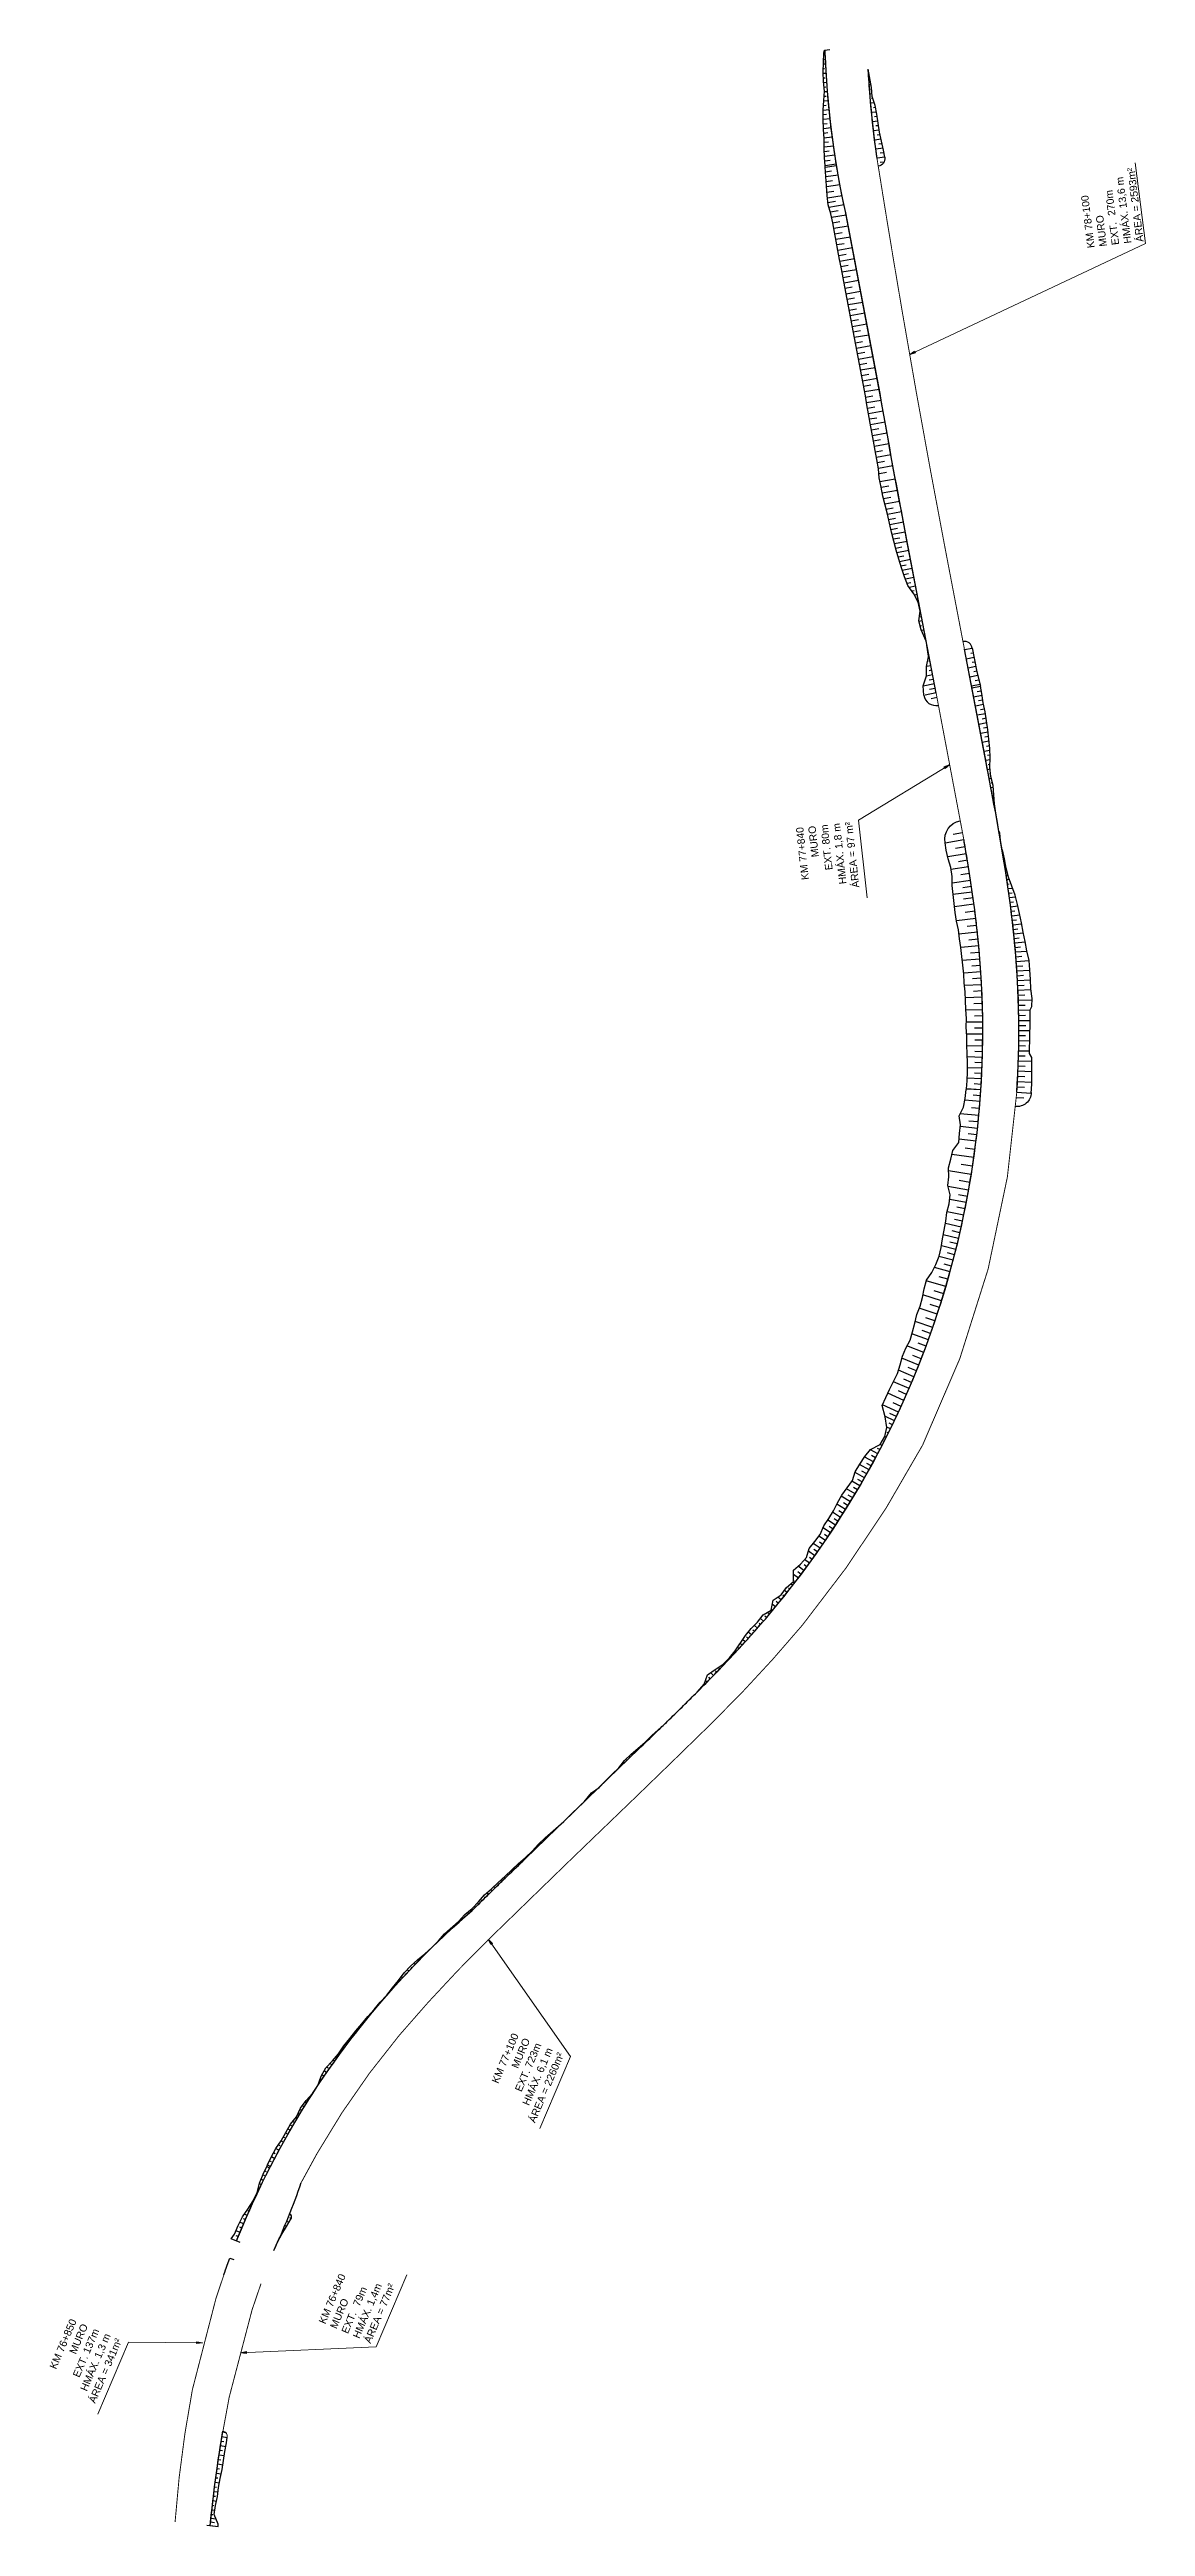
# Model space of a CAD drawing. Header units: metres. Extents: x 288738 to 324331, y 7399322 to 7465117.
# Drawn here: x 300393 to 300986, y 7446481 to 7447823 of the extents above; entities that cross this region are included whole.
import ezdxf

# ---------------------------------------------------------------- set-up
doc = ezdxf.new("R2010")
doc.units = ezdxf.units.M
doc.header["$LTSCALE"] = 10
for name, color, linetype in [('F-HZ-ATERRO-TALUDE', 110, 'Continuous'), ('F-HZ-MUROS', 210, 'Continuous'), ('F-HZ-PIANO-CORTE', 10, 'Continuous'), ('F-HZ-TALUDE', 2, 'Continuous')]:
    doc.layers.add(name, color=color, linetype=linetype)
doc.layers.add('U-HZ-TEXTO-MUROS', color=2, linetype='Continuous', lineweight=0)
doc.styles.add('ARIAL', font='arial.ttf')
doc.styles.add('DIM', font='arial.ttf', dxfattribs={"width": 0.8})
doc.dimstyles.new('U-1_2000', dxfattribs={"dimscale": 2, "dimtxt": 1.5, "dimasz": 0.75, "dimexe": 0.75, "dimexo": 0.75, "dimgap": 0.25, "dimtad": 1, "dimzin": 4, "dimtxsty": 'DIM', "dimblk": 'ARCHTICK', "dimcen": 0.7, "dimdle": 0.75, "dimclrd": 256, "dimclre": 256, "dimclrt": 256, "dimaunit": 1, "dimadec": 3, "dimazin": 2, "dimtfac": 1, "dimtofl": 0, "dimtmove": 0, "dimatfit": 3, "dimldrblk": 'CLOSEDBLANK', "dimfxl": 0, "dimtolj": 1, "dimtzin": 0, "dimlwd": -1, "dimlwe": -1, "dimarcsym": 0})

msp = doc.modelspace()

# ---------------------------------------------------------------- texts
at = {"layer": 'U-HZ-TEXTO-MUROS', "linetype": 'Continuous', "lineweight": -3, "char_height": 4, "style": 'ARIAL'}
for s, insert, attachment_point, rotation in [('KM 78+100\\PMURO \\PEXT.^I270m\\PHMÁX. 13,6 m\\PÁREA = 2593m²', (300985.065, 7447718.756), 7, 97.062916), ('KM 77+840\\PMURO \\PEXT.^I80m\\PHMÁX. 1,8 m\\PÁREA = 97 m²', (300827.317, 7447404.635), 9, 96.183049), ('KM 77+100\\PMURO \\PEXT.^I723m\\PHMÁX. 6,1 m\\PÁREA = 2260m²', (300671.456, 7446736.713), 9, 66.941568), ('KM 76+840\\PMURO \\PEXT.^I79m\\PHMÁX. 1,4m\\PÁREA = 77m²', (300566.534, 7446579.997), 7, 66.941337), ('KM 76+850\\PMURO \\PEXT.^I137m\\PHMÁX. 1,3 m\\PÁREA = 341m²', (300432.143, 7446581.959), 9, 66.941568)]:
    msp.add_mtext(s, dxfattribs=dict(at, insert=insert, attachment_point=attachment_point, rotation=rotation))

# ---------------------------------------------------------------- blocks, each defined once
blk = doc.blocks.new('_ArchTick')
at = {"color": 0, "linetype": 'ByBlock', "const_width": 0.15}
blk.add_lwpolyline([(-0.5, -0.5), (0.5, 0.5)], dxfattribs=at)

# ---------------------------------------------------------------- linework, layer by layer
at = {"layer": 'F-HZ-ATERRO-TALUDE', "linetype": 'Continuous', "lineweight": -3}
for p, q in [((300868.37, 7447496.77), (300868.276, 7447496.752)), ((300870.804, 7447484.042), (300867.504, 7447483.411)), ((300869.865, 7447488.953), (300867.555, 7447488.511)), ((300868.84, 7447494.315), (300868.513, 7447494.252)), ((300868.926, 7447493.864), (300868.57, 7447493.796)), ((300869.395, 7447491.409), (300868.726, 7447491.28)), ((300870.335, 7447486.498), (300868.938, 7447486.23)), ((300871.743, 7447479.131), (300865.723, 7447477.98)), ((300872.683, 7447474.22), (300866.662, 7447473.069)), ((300871.274, 7447481.587), (300868.937, 7447481.14)), ((300872.213, 7447476.676), (300869.037, 7447476.068)), ((300873.155, 7447471.749), (300869.979, 7447471.141)), ((300887.691, 7447394.711), (300877.519, 7447392.924)), ((300887.024, 7447398.473), (300881.872, 7447397.585)), ((300888.346, 7447390.946), (300883.194, 7447390.057)), ((300907.217, 7447398.316), (300906.867, 7447398.255)), ((300907.3, 7447397.396), (300907.025, 7447397.348)), ((300907.523, 7447394.897), (300907.488, 7447394.891)), ((300888.987, 7447387.178), (300878.938, 7447385.481)), ((300890.155, 7447380.11), (300880.726, 7447378.589)), ((300889.576, 7447383.645), (300884.724, 7447382.843)), ((300890.749, 7447376.39), (300886.03, 7447375.649)), ((300908.657, 7447387.779), (300908.966, 7447387.831)), ((300909.063, 7447385.318), (300909.287, 7447385.354)), ((300909.463, 7447382.853), (300909.974, 7447382.935)), ((300909.857, 7447380.386), (300910.118, 7447380.427)), ((300910.242, 7447377.926), (300910.93, 7447378.033)), ((300910.619, 7447375.474), (300911.106, 7447375.548)), ((300891.322, 7447372.667), (300881.391, 7447371.153)), ((300892.252, 7447366.416), (300881.798, 7447365.012)), ((300891.798, 7447369.495), (300887.079, 7447368.753)), ((300892.697, 7447363.247), (300887.455, 7447362.575)), ((300911.034, 7447373.163), (300912.323, 7447373.337)), ((300911.361, 7447370.714), (300912.266, 7447370.834)), ((300911.699, 7447368.266), (300914.054, 7447368.586)), ((300912.026, 7447365.818), (300913.836, 7447366.057)), ((300912.363, 7447363.37), (300915.692, 7447363.821)), ((300893.157, 7447359.887), (300882.703, 7447358.483)), ((300894.16, 7447352.077), (300883.738, 7447350.809)), ((300893.671, 7447355.984), (300888.428, 7447355.312)), ((300894.599, 7447348.338), (300889.552, 7447347.757)), ((300912.69, 7447360.921), (300914.5, 7447361.16)), ((300913.01, 7447358.471), (300916.894, 7447358.969)), ((300913.318, 7447356.013), (300915.359, 7447356.267)), ((300913.62, 7447353.557), (300917.909, 7447354.073)), ((300913.907, 7447351.102), (300916.166, 7447351.364)), ((300914.19, 7447348.649), (300918.936, 7447349.179)), ((300895.016, 7447344.597), (300885.036, 7447343.516)), ((300895.764, 7447337.273), (300885.991, 7447336.352)), ((300895.402, 7447340.936), (300890.432, 7447340.432)), ((300914.455, 7447346.194), (300916.943, 7447346.462)), ((300914.717, 7447343.742), (300919.929, 7447344.279)), ((300914.959, 7447341.292), (300917.7, 7447341.562)), ((300915.2, 7447338.845), (300920.947, 7447339.384)), ((300915.419, 7447336.391), (300918.401, 7447336.657)), ((300896.383, 7447330.091), (300886.802, 7447329.329)), ((300896.889, 7447323.15), (300887.63, 7447322.546)), ((300896.085, 7447333.683), (300891.235, 7447333.261)), ((300896.649, 7447326.622), (300891.934, 7447326.28)), ((300915.639, 7447333.941), (300921.821, 7447334.461)), ((300915.841, 7447331.39), (300919.13, 7447331.65)), ((300916.042, 7447328.843), (300923.009, 7447329.358)), ((300916.219, 7447326.276), (300919.695, 7447326.515)), ((300916.396, 7447323.708), (300923.337, 7447324.152)), ((300897.29, 7447316.206), (300888.027, 7447315.733)), ((300897.589, 7447309.423), (300888.543, 7447309.087)), ((300897.1, 7447319.679), (300892.439, 7447319.407)), ((300897.456, 7447312.815), (300892.967, 7447312.617)), ((300916.55, 7447321.091), (300920.059, 7447321.297)), ((300916.702, 7447318.474), (300923.783, 7447318.853)), ((300916.83, 7447315.869), (300920.35, 7447316.04)), ((300916.954, 7447313.266), (300923.997, 7447313.571)), ((300917.061, 7447310.516), (300920.723, 7447310.655)), ((300897.798, 7447302.626), (300888.734, 7447302.415)), ((300897.904, 7447295.951), (300889.003, 7447295.865)), ((300897.703, 7447306.025), (300893.163, 7447305.888)), ((300897.862, 7447299.289), (300893.423, 7447299.216)), ((300917.161, 7447307.766), (300924.636, 7447308.009)), ((300917.238, 7447305.084), (300920.889, 7447305.183)), ((300917.306, 7447302.4), (300923.663, 7447302.54)), ((300917.358, 7447299.624), (300921.098, 7447299.685)), ((300917.396, 7447296.845), (300923.539, 7447296.913)), ((300897.925, 7447289.411), (300889.204, 7447289.443)), ((300897.861, 7447282.993), (300889.304, 7447283.136)), ((300897.928, 7447292.681), (300893.439, 7447292.668)), ((300897.901, 7447286.202), (300893.595, 7447286.246)), ((300917.369, 7447283.212), (300921.114, 7447283.153)), ((300917.399, 7447285.938), (300923.296, 7447285.877)), ((300917.421, 7447294.117), (300921.151, 7447294.139)), ((300917.424, 7447288.664), (300921.074, 7447288.645)), ((300917.426, 7447291.39), (300923.418, 7447291.392)), ((300897.716, 7447276.846), (300889.521, 7447277.087)), ((300897.506, 7447270.942), (300889.636, 7447271.268)), ((300897.381, 7447268.051), (300893.516, 7447268.234)), ((300897.624, 7447273.894), (300893.603, 7447274.036)), ((300897.797, 7447279.919), (300893.613, 7447280.016)), ((300916.964, 7447269.526), (300924.444, 7447269.207)), ((300917.078, 7447272.29), (300920.789, 7447272.152)), ((300917.169, 7447275.055), (300924.52, 7447274.822)), ((300917.254, 7447277.772), (300920.891, 7447277.675)), ((300917.313, 7447280.487), (300923.175, 7447280.364)), ((300896.885, 7447259.207), (300889.057, 7447259.72)), ((300896.891, 7447259.296), (300889.074, 7447259.806)), ((300897.234, 7447265.161), (300889.528, 7447265.572)), ((300896.666, 7447256.102), (300892.645, 7447256.391)), ((300897.069, 7447262.228), (300893.2, 7447262.458)), ((300916.18, 7447255.13), (300920.086, 7447254.898)), ((300916.349, 7447258.025), (300924.189, 7447257.513)), ((300916.525, 7447260.921), (300920.431, 7447260.688)), ((300916.69, 7447263.816), (300924.424, 7447263.399)), ((300916.836, 7447266.669), (300920.624, 7447266.486)), ((300895.779, 7447245.387), (300885.638, 7447246.34)), ((300896.435, 7447252.998), (300888.16, 7447253.646)), ((300895.436, 7447241.89), (300890.456, 7447242.394)), ((300896.126, 7447249.191), (300891.797, 7447249.564)), ((300894.27, 7447231.478), (300885.055, 7447232.61)), ((300895.072, 7447238.395), (300885.756, 7447239.406)), ((300893.7, 7447227.013), (300888.436, 7447227.709)), ((300894.686, 7447234.935), (300890.002, 7447235.477)), ((300891.698, 7447213.349), (300879.443, 7447215.322)), ((300893.09, 7447222.554), (300881.206, 7447224.236)), ((300892.416, 7447217.948), (300886.262, 7447218.879)), ((300890.272, 7447204.936), (300879.072, 7447206.94)), ((300889.654, 7447201.558), (300884.821, 7447202.458)), ((300891.003, 7447209.139), (300885.214, 7447210.123)), ((300887.654, 7447191.401), (300878.623, 7447193.281)), ((300889.011, 7447198.185), (300880.021, 7447199.924)), ((300886.969, 7447188.186), (300882.57, 7447189.133)), ((300888.344, 7447194.791), (300883.937, 7447195.676)), ((300883.408, 7447172.826), (300875.538, 7447174.785)), ((300884.839, 7447178.737), (300876.534, 7447180.696)), ((300886.269, 7447184.975), (300877.712, 7447186.876)), ((300884.134, 7447175.779), (300880.054, 7447176.768)), ((300885.567, 7447181.853), (300881.366, 7447182.815)), ((300880.207, 7447160.649), (300871.713, 7447162.997)), ((300881.93, 7447167.03), (300874.216, 7447169.051)), ((300881.078, 7447163.837), (300877.077, 7447164.914)), ((300882.674, 7447169.926), (300878.801, 7447170.916)), ((300875.622, 7447145.072), (300865.514, 7447148.231)), ((300877.933, 7447152.671), (300867.322, 7447155.799)), ((300876.793, 7447148.867), (300871.55, 7447150.459)), ((300879.086, 7447156.655), (300874.366, 7447158.003)), ((300870.843, 7447130.573), (300861.318, 7447133.879)), ((300873.266, 7447137.736), (300863.509, 7447140.954)), ((300872.071, 7447134.149), (300867.138, 7447135.818)), ((300874.457, 7447141.4), (300869.54, 7447142.979)), ((300865.938, 7447117.085), (300856.883, 7447120.527)), ((300868.47, 7447123.894), (300859.588, 7447127.122)), ((300867.221, 7447120.483), (300862.905, 7447122.088)), ((300869.667, 7447127.23), (300865.072, 7447128.862)), ((300860.701, 7447103.893), (300852.293, 7447107.372)), ((300863.268, 7447110.217), (300854.138, 7447113.846)), ((300861.999, 7447107.049), (300857.615, 7447108.828)), ((300864.614, 7447113.646), (300859.999, 7447115.441)), ((300855.188, 7447091.088), (300846.578, 7447094.941)), ((300858.036, 7447097.564), (300849.625, 7447101.183)), ((300856.623, 7447094.321), (300852.34, 7447096.201)), ((300859.378, 7447100.725), (300855.238, 7447102.472)), ((300852.232, 7447084.598), (300843.61, 7447088.608)), ((300850.101, 7447080.075), (300844.99, 7447082.516)), ((300851.168, 7447082.336), (300847.669, 7447083.984)), ((300853.722, 7447087.838), (300849.419, 7447089.801)), ((300843.431, 7447066.64), (300842.405, 7447067.169)), ((300844.567, 7447068.867), (300844.137, 7447069.086)), ((300845.701, 7447071.095), (300844.965, 7447071.465)), ((300847.924, 7447075.574), (300845.964, 7447076.534)), ((300846.813, 7447073.334), (300846.153, 7447073.662)), ((300849.013, 7447077.824), (300847.253, 7447078.676)), ((300836.352, 7447053.416), (300831.237, 7447056.255)), ((300838.757, 7447057.8), (300834.016, 7447060.369)), ((300837.556, 7447055.607), (300835.086, 7447056.961)), ((300841.117, 7447062.208), (300837.129, 7447064.316)), ((300839.938, 7447060.003), (300837.75, 7447061.174)), ((300842.275, 7447064.423), (300840.998, 7447065.09)), ((300828.872, 7447040.415), (300824.144, 7447043.232)), ((300831.409, 7447044.723), (300827.088, 7447047.239)), ((300830.143, 7447042.567), (300827.877, 7447043.902)), ((300833.903, 7447049.057), (300828.781, 7447051.969)), ((300832.658, 7447046.889), (300830.337, 7447048.224)), ((300835.129, 7447051.235), (300832.545, 7447052.687)), ((300820.997, 7447027.649), (300816.628, 7447030.437)), ((300819.645, 7447025.546), (300817.489, 7447026.938)), ((300823.665, 7447031.878), (300818.883, 7447034.861)), ((300822.335, 7447029.761), (300820.066, 7447031.193)), ((300826.29, 7447036.133), (300821.332, 7447039.156)), ((300824.981, 7447034.003), (300822.53, 7447035.515)), ((300827.584, 7447038.272), (300825.147, 7447039.741)), ((300809.896, 7447011.014), (300806.182, 7447013.604)), ((300812.735, 7447015.13), (300809.225, 7447017.524)), ((300811.321, 7447013.068), (300809.51, 7447014.317)), ((300815.531, 7447019.275), (300811.452, 7447021.997)), ((300814.138, 7447017.199), (300812.308, 7447018.434)), ((300818.285, 7447023.448), (300814.005, 7447026.241)), ((300816.913, 7447021.358), (300814.774, 7447022.77)), ((300801.131, 7446998.843), (300797.935, 7447001.219)), ((300802.619, 7447000.851), (300801.18, 7447001.91)), ((300804.094, 7447002.87), (300801.425, 7447004.812)), ((300807.016, 7447006.927), (300803.578, 7447009.376)), ((300805.561, 7447004.894), (300804.17, 7447005.896)), ((300808.462, 7447008.967), (300806.566, 7447010.303)), ((300791.997, 7446986.945), (300790.568, 7446988.077)), ((300793.547, 7446988.906), (300792.833, 7446989.467)), ((300795.082, 7446990.88), (300794.013, 7446991.709)), ((300798.127, 7446994.846), (300795.488, 7446996.85)), ((300796.612, 7446992.857), (300796.026, 7446993.307)), ((300799.636, 7446996.839), (300797.853, 7446998.179)), ((300779.261, 7446971.526), (300777.601, 7446972.955)), ((300780.891, 7446973.422), (300780.021, 7446974.163)), ((300782.504, 7446975.332), (300781.405, 7446976.259)), ((300784.114, 7446977.244), (300783.81, 7446977.499)), ((300785.708, 7446979.171), (300784.048, 7446980.542)), ((300787.298, 7446981.1), (300786.056, 7446982.115)), ((300788.872, 7446983.042), (300787.025, 7446984.536)), ((300790.443, 7446984.987), (300789.777, 7446985.52)), ((300769.338, 7446960.278), (300767.961, 7446961.508)), ((300771.003, 7446962.143), (300770.127, 7446962.918)), ((300772.669, 7446964.008), (300770.967, 7446965.527)), ((300774.333, 7446965.873), (300773.457, 7446966.648)), ((300775.982, 7446967.752), (300774.336, 7446969.195)), ((300777.631, 7446969.631), (300776.86, 7446970.301)), ((300755.659, 7446945.688), (300754.837, 7446946.478)), ((300757.391, 7446947.491), (300757.194, 7446947.68)), ((300759.113, 7446949.304), (300758.809, 7446949.592)), ((300760.833, 7446951.118), (300760.691, 7446951.251)), ((300762.543, 7446952.941), (300762.164, 7446953.296)), ((300764.251, 7446954.767), (300764.004, 7446954.996)), ((300765.947, 7446956.603), (300765.168, 7446957.299)), ((300767.642, 7446958.441), (300766.814, 7446959.174)), ((300745.172, 7446934.964), (300745.045, 7446935.089)), ((300746.932, 7446936.739), (300746.811, 7446936.858)), ((300748.686, 7446938.52), (300747.827, 7446939.365)), ((300750.439, 7446940.303), (300749.621, 7446941.104)), ((300752.183, 7446942.094), (300750.631, 7446943.604)), ((300753.925, 7446943.887), (300753.311, 7446944.481)), ((300660.901, 7446853.084), (300660.681, 7446853.311)), ((300662.699, 7446854.821), (300662.313, 7446855.221)), ((300664.496, 7446856.559), (300664.344, 7446856.716)), ((300646.521, 7446839.184), (300646.266, 7446839.448)), ((300648.318, 7446840.922), (300647.898, 7446841.356)), ((300650.115, 7446842.659), (300649.97, 7446842.81)), ((300651.913, 7446844.397), (300651.677, 7446844.641)), ((300653.71, 7446846.134), (300653.602, 7446846.247)), ((300655.508, 7446847.872), (300655.224, 7446848.166)), ((300657.306, 7446849.609), (300657.109, 7446849.812)), ((300659.103, 7446851.346), (300658.67, 7446851.795)), ((300632.176, 7446825.247), (300631.824, 7446825.61)), ((300633.964, 7446826.995), (300633.306, 7446827.673)), ((300635.753, 7446828.741), (300635.432, 7446829.073)), ((300637.545, 7446830.484), (300636.945, 7446831.104)), ((300639.338, 7446832.226), (300639.066, 7446832.507)), ((300641.133, 7446833.967), (300640.606, 7446834.512)), ((300642.928, 7446835.706), (300642.664, 7446835.98)), ((300644.724, 7446837.445), (300644.202, 7446837.985)), ((300617.731, 7446811.423), (300617.438, 7446811.719)), ((300619.601, 7446813.082), (300619.001, 7446813.69)), ((300621.472, 7446814.741), (300621.197, 7446815.02)), ((300623.274, 7446816.472), (300622.712, 7446817.044)), ((300625.048, 7446818.233), (300624.749, 7446818.539)), ((300626.827, 7446819.99), (300626.118, 7446820.716)), ((300628.607, 7446821.745), (300628.182, 7446822.181)), ((300630.391, 7446823.497), (300629.574, 7446824.337)), ((300604.83, 7446799.601), (300604.583, 7446799.842)), ((300606.643, 7446801.322), (300606.433, 7446801.528)), ((300615.863, 7446809.762), (300615.451, 7446810.175)), ((300590.643, 7446785.506), (300589.944, 7446786.159)), ((300592.379, 7446787.305), (300592.092, 7446787.575)), ((300594.133, 7446789.087), (300593.726, 7446789.472)), ((300595.888, 7446790.867), (300595.771, 7446790.978)), ((300597.66, 7446792.63), (300597.532, 7446792.752)), ((300599.435, 7446794.39), (300599.418, 7446794.407)), ((300601.226, 7446796.135), (300601.172, 7446796.188)), ((300603.021, 7446797.875), (300602.971, 7446797.924)), ((300578.735, 7446772.684), (300578.607, 7446772.797)), ((300580.41, 7446774.539), (300580.069, 7446774.845)), ((300582.086, 7446776.395), (300581.872, 7446776.588)), ((300583.782, 7446778.232), (300583.145, 7446778.809)), ((300585.478, 7446780.068), (300585.055, 7446780.455)), ((300587.193, 7446781.887), (300586.358, 7446782.657)), ((300588.909, 7446783.705), (300588.502, 7446784.083)), ((300500.795, 7446651.926), (300500.249, 7446652.171)), ((300501.817, 7446654.208), (300501.102, 7446654.532)), ((300502.846, 7446656.486), (300502.665, 7446656.57)), ((300495.889, 7446640.43), (300493.772, 7446641.309)), ((300494.939, 7446638.117), (300493.826, 7446638.573)), ((300496.842, 7446642.741), (300495.784, 7446643.187)), ((300497.815, 7446645.044), (300495.802, 7446645.906)), ((300498.794, 7446647.344), (300497.852, 7446647.754)), ((300499.791, 7446649.637), (300498.264, 7446650.31)), ((300486.512, 7446532.34), (300487.942, 7446532.099)), ((300484.177, 7446517.459), (300485.568, 7446517.256)), ((300484.546, 7446519.941), (300487.327, 7446519.527)), ((300484.918, 7446522.424), (300486.31, 7446522.211)), ((300485.306, 7446524.904), (300488.135, 7446524.461)), ((300485.696, 7446527.384), (300487.129, 7446527.154)), ((300486.102, 7446529.862), (300488.961, 7446529.392)), ((300482.477, 7446505.06), (300484.687, 7446504.773)), ((300482.8, 7446507.543), (300483.961, 7446507.389)), ((300483.135, 7446510.015), (300485.698, 7446509.668)), ((300483.472, 7446512.49), (300484.866, 7446512.297)), ((300483.823, 7446514.974), (300486.609, 7446514.579)), ((300480.665, 7446490.169), (300482.198, 7446489.993)), ((300480.951, 7446492.655), (300481.754, 7446492.561)), ((300481.245, 7446495.129), (300483.095, 7446494.909)), ((300481.539, 7446497.604), (300482.588, 7446497.477)), ((300481.847, 7446500.09), (300483.947, 7446499.83)), ((300482.155, 7446502.577), (300483.206, 7446502.444)), ((300479.711, 7446481.599), (300484.095, 7446481.136)), ((300479.925, 7446483.558), (300482.061, 7446483.325)), ((300480.154, 7446485.63), (300483.045, 7446485.309)), ((300480.382, 7446487.697), (300481.137, 7446487.612))]:
    msp.add_line(p, q, dxfattribs=at)
at = {"layer": 'F-HZ-MUROS'}
for points in [[(300812.261, 7447822.436), (300815.13, 7447822.747)], [(300490.396, 7446626.426), (300492.446, 7446625.648)], [(300495.994, 7446634.997), (300491.118, 7446636.961)], [(300477.853, 7446481.795), (300484.095, 7446481.136)]]:
    msp.add_lwpolyline(points, dxfattribs=at)
at = {"layer": 'F-HZ-MUROS', "linetype": 'Continuous', "lineweight": -3, "const_width": 0.5}
for points in [[(300887.992, 7447497.978), (300877.661, 7447551.998, -0.00490882), (300854.523, 7447679.759, -0.00294887), (300840.667, 7447763.783, -0.01216151)], [(300916.349, 7447258.025), (300911.245, 7447212.067), (300900.828, 7447162.215), (300885.485, 7447113.652), (300865.372, 7447066.864, -0.00109025), (300865.372, 7447066.864, -0.04746077), (300800.305, 7446969.359, -0.02446173), (300750.548, 7446915.596, -0.00250886), (300690.91, 7446857.75, 0.00161018), (300664.833, 7446832.546), (300630.469, 7446799.12, 0.02255441), (300582.16, 7446747.255, 0.0442051), (300537.479, 7446682.977), (300529.02, 7446667.456)], [(300460.724, 7446483.496, -0.02897019), (300470.103, 7446555.244), (300482.898, 7446604.785), (300487.166, 7446617.449)]]:
    msp.add_lwpolyline(points, format="xyb", dxfattribs=at)
for points in [[(300887.663, 7447394.871), (300872.671, 7447474.202)], [(300486.102, 7446529.862), (300490.031, 7446551.157), (300502.419, 7446598.5), (300507.254, 7446612.699)]]:
    msp.add_lwpolyline(points, dxfattribs=at)
at = {"layer": 'F-HZ-PIANO-CORTE'}
for p, q in [((300811.821, 7447819.921), (300812.741, 7447819.958)), ((300812.246, 7447822.374), (300812.45, 7447822.381)), ((300811.566, 7447809.927), (300813.21, 7447810.021)), ((300811.578, 7447812.426), (300812.328, 7447812.465)), ((300811.628, 7447814.925), (300812.949, 7447814.989)), ((300811.677, 7447807.429), (300812.521, 7447807.481)), ((300811.717, 7447817.424), (300812.279, 7447817.448)), ((300811.815, 7447804.934), (300813.524, 7447805.047)), ((300836.994, 7447806.125), (300836.654, 7447806.102)), ((300811.649, 7447792.488), (300813.091, 7447792.615)), ((300811.839, 7447794.981), (300814.302, 7447795.187)), ((300812.061, 7447797.471), (300813.078, 7447797.552)), ((300812.079, 7447802.448), (300812.892, 7447802.505)), ((300812.284, 7447799.961), (300813.89, 7447800.082)), ((300837.432, 7447803.653), (300836.489, 7447803.586)), ((300837.929, 7447798.686), (300836.87, 7447798.6)), ((300837.763, 7447801.176), (300837.217, 7447801.134)), ((300839.23, 7447793.792), (300837.296, 7447793.618)), ((300838.386, 7447796.221), (300837.732, 7447796.165)), ((300839.895, 7447791.353), (300838.71, 7447791.241)), ((300811.459, 7447789.995), (300814.765, 7447790.3)), ((300811.512, 7447787.497), (300813.268, 7447787.666)), ((300811.576, 7447784.997), (300815.286, 7447785.37)), ((300811.679, 7447782.5), (300813.625, 7447782.702)), ((300811.786, 7447780.002), (300815.858, 7447780.442)), ((300811.884, 7447777.504), (300814.026, 7447777.743)), ((300840.355, 7447788.896), (300837.766, 7447788.641)), ((300841.125, 7447783.971), (300838.277, 7447783.667)), ((300841.932, 7447779.053), (300838.827, 7447778.697)), ((300840.765, 7447786.436), (300839.391, 7447786.294)), ((300841.515, 7447781.51), (300840.031, 7447781.346)), ((300811.98, 7447775.006), (300816.481, 7447775.525)), ((300812.037, 7447772.506), (300814.426, 7447772.79)), ((300812.084, 7447770.007), (300817.154, 7447770.627)), ((300812.181, 7447767.509), (300814.847, 7447767.844)), ((300812.298, 7447765.012), (300817.88, 7447765.731)), ((300842.935, 7447774.161), (300839.413, 7447773.732)), ((300843.944, 7447769.273), (300840.034, 7447768.77)), ((300844.928, 7447764.384), (300840.682, 7447763.838)), ((300842.409, 7447776.603), (300840.762, 7447776.409)), ((300843.446, 7447771.717), (300841.583, 7447771.484)), ((300844.43, 7447766.828), (300842.393, 7447766.56)), ((300812.433, 7447762.515), (300815.347, 7447762.9)), ((300812.576, 7447760.019), (300818.652, 7447760.839)), ((300812.643, 7447759.068), (300818.806, 7447759.907)), ((300812.791, 7447756.527), (300816.012, 7447756.975)), ((300812.939, 7447753.987), (300819.659, 7447754.939)), ((300813.173, 7447751.251), (300816.661, 7447751.755)), ((300844.429, 7447761.813), (300842.393, 7447761.544)), ((300813.397, 7447748.514), (300820.641, 7447749.582)), ((300813.543, 7447745.483), (300817.378, 7447746.06)), ((300813.8, 7447742.462), (300821.798, 7447743.687)), ((300814.137, 7447739.985), (300818.217, 7447740.619)), ((300814.672, 7447737.441), (300822.822, 7447738.758)), ((300815.43, 7447734.806), (300819.661, 7447735.498)), ((300816.099, 7447731.862), (300823.996, 7447733.139)), ((300816.675, 7447728.902), (300820.622, 7447729.548)), ((300817.235, 7447725.941), (300825.128, 7447727.246)), ((300817.795, 7447722.98), (300821.74, 7447723.639)), ((300818.354, 7447720.021), (300826.243, 7447721.351)), ((300818.914, 7447717.062), (300822.857, 7447717.733)), ((300819.473, 7447714.106), (300827.358, 7447715.455)), ((300820.031, 7447711.15), (300823.973, 7447711.829)), ((300820.59, 7447708.196), (300828.473, 7447709.56)), ((300821.148, 7447705.243), (300825.089, 7447705.928)), ((300821.707, 7447702.291), (300829.588, 7447703.664)), ((300822.264, 7447699.341), (300826.205, 7447700.029)), ((300822.822, 7447696.391), (300830.703, 7447697.769)), ((300823.38, 7447693.443), (300827.32, 7447694.132)), ((300823.937, 7447690.496), (300831.818, 7447691.873)), ((300824.495, 7447687.548), (300828.435, 7447688.237)), ((300825.052, 7447684.6), (300832.933, 7447685.978)), ((300825.61, 7447681.652), (300829.55, 7447682.341)), ((300826.167, 7447678.705), (300834.047, 7447680.082)), ((300826.724, 7447675.757), (300830.665, 7447676.446)), ((300827.282, 7447672.809), (300835.162, 7447674.187)), ((300827.839, 7447669.861), (300831.78, 7447670.55)), ((300828.397, 7447666.914), (300836.277, 7447668.291)), ((300828.954, 7447663.966), (300832.895, 7447664.655)), ((300829.512, 7447661.018), (300837.392, 7447662.396)), ((300830.069, 7447658.07), (300834.009, 7447658.759)), ((300830.627, 7447655.123), (300838.507, 7447656.5)), ((300831.184, 7447652.175), (300835.124, 7447652.864)), ((300831.742, 7447649.227), (300839.622, 7447650.605)), ((300832.299, 7447646.279), (300836.239, 7447646.968)), ((300832.857, 7447643.332), (300840.737, 7447644.709)), ((300833.414, 7447640.384), (300837.354, 7447641.073)), ((300833.972, 7447637.436), (300841.852, 7447638.814)), ((300834.519, 7447634.486), (300838.46, 7447635.175)), ((300835.04, 7447631.526), (300842.919, 7447632.91)), ((300835.561, 7447628.567), (300839.5, 7447629.261)), ((300836.083, 7447625.608), (300843.961, 7447627.001)), ((300836.607, 7447622.649), (300840.546, 7447623.348)), ((300837.133, 7447619.691), (300845.009, 7447621.093)), ((300837.661, 7447616.733), (300841.598, 7447617.436)), ((300838.19, 7447613.775), (300846.065, 7447615.187)), ((300838.721, 7447610.817), (300842.658, 7447611.526)), ((300839.254, 7447607.86), (300847.127, 7447609.282)), ((300839.789, 7447604.903), (300843.724, 7447605.616)), ((300840.325, 7447601.947), (300848.196, 7447603.378)), ((300840.863, 7447598.991), (300844.799, 7447599.708)), ((300841.403, 7447596.035), (300849.272, 7447597.475)), ((300841.941, 7447593.079), (300845.876, 7447593.796)), ((300842.28, 7447588.741), (300850.596, 7447590.275)), ((300842.906, 7447585.664), (300847.035, 7447586.429)), ((300843.504, 7447582.582), (300851.737, 7447584.111)), ((300844.144, 7447579.604), (300848.219, 7447580.363)), ((300844.865, 7447576.644), (300852.85, 7447578.138)), ((300845.596, 7447573.849), (300849.488, 7447574.58)), ((300846.34, 7447571.058), (300853.911, 7447572.483)), ((300846.931, 7447568.285), (300850.683, 7447568.994)), ((300847.534, 7447565.515), (300854.961, 7447566.922)), ((300848.153, 7447562.846), (300851.812, 7447563.541)), ((300848.804, 7447560.185), (300855.982, 7447561.552)), ((300849.463, 7447557.665), (300852.965, 7447558.334)), ((300850.134, 7447555.149), (300856.955, 7447556.454)), ((300850.789, 7447552.736), (300854.106, 7447553.371)), ((300851.457, 7447550.327), (300857.891, 7447551.558)), ((300852.137, 7447547.922), (300855.248, 7447548.517)), ((300852.838, 7447545.522), (300858.827, 7447546.667)), ((300853.558, 7447543.128), (300856.426, 7447543.676)), ((300854.338, 7447540.753), (300859.76, 7447541.79)), ((300855.173, 7447538.397), (300857.698, 7447538.88)), ((300856.033, 7447536.05), (300860.687, 7447536.94)), ((300856.918, 7447533.712), (300859.034, 7447534.116)), ((300858.064, 7447531.513), (300861.596, 7447532.188)), ((300859.517, 7447529.478), (300860.77, 7447529.718)), ((300860.887, 7447527.393), (300862.456, 7447527.693)), ((300862.02, 7447525.165), (300862.464, 7447525.25)), ((300863.054, 7447522.901), (300863.361, 7447522.959)), ((300863.409, 7447513.073), (300865.187, 7447513.413)), ((300863.623, 7447520.466), (300863.726, 7447520.486)), ((300863.692, 7447515.547), (300864.216, 7447515.648)), ((300863.969, 7447510.637), (300864.813, 7447510.798)), ((300864.032, 7447518.024), (300864.295, 7447518.074)), ((300864.56, 7447508.211), (300866.125, 7447508.51)), ((300865.618, 7447505.946), (300866.099, 7447506.038)), ((300866.676, 7447503.681), (300867.035, 7447503.749)), ((300892.216, 7447498.318), (300888.079, 7447497.527)), ((300893.186, 7447493.413), (300889.018, 7447492.616)), ((300894.157, 7447488.508), (300889.957, 7447487.705)), ((300895.252, 7447483.627), (300890.896, 7447482.794)), ((300892.701, 7447495.866), (300891.507, 7447495.638)), ((300893.672, 7447490.961), (300892.254, 7447490.69)), ((300894.642, 7447486.056), (300893.033, 7447485.748)), ((300896.589, 7447478.792), (300891.836, 7447477.883)), ((300896.748, 7447477.768), (300892.03, 7447476.866)), ((300897.527, 7447472.827), (300892.969, 7447471.955)), ((300895.879, 7447481.202), (300893.816, 7447480.807)), ((300897.131, 7447475.296), (300894.815, 7447474.854)), ((300897.94, 7447470.361), (300895.689, 7447469.93)), ((300898.403, 7447467.904), (300893.909, 7447467.044)), ((300899.391, 7447463.002), (300894.848, 7447462.133)), ((300900.14, 7447458.055), (300895.787, 7447457.222)), ((300898.931, 7447465.459), (300896.655, 7447465.024)), ((300899.764, 7447460.528), (300897.541, 7447460.103)), ((300900.825, 7447453.095), (300896.726, 7447452.311)), ((300901.3, 7447448.095), (300897.666, 7447447.4)), ((300900.519, 7447455.582), (300898.388, 7447455.174)), ((300901.826, 7447443.105), (300898.605, 7447442.489)), ((300901.038, 7447450.591), (300899.117, 7447450.223)), ((300901.623, 7447445.612), (300899.879, 7447445.278)), ((300901.888, 7447438.027), (300899.544, 7447437.578)), ((300901.877, 7447440.57), (300900.476, 7447440.302)), ((300901.925, 7447432.943), (300900.483, 7447432.667)), ((300901.849, 7447435.474), (300900.931, 7447435.298)), ((300902.146, 7447430.44), (300901.549, 7447430.326)), ((300902.563, 7447427.974), (300901.42, 7447427.756)), ((300903.676, 7447423.094), (300902.352, 7447422.844)), ((300903.23, 7447425.555), (300902.558, 7447425.427)), ((300904, 7447418.065), (300903.278, 7447417.93)), ((300903.834, 7447420.579), (300903.325, 7447420.483)), ((300904.174, 7447415.554), (300903.956, 7447415.513)), ((300904.429, 7447413.058), (300904.195, 7447413.015)), ((300904.795, 7447410.583), (300904.722, 7447410.57)), ((300737.5, 7446927.347), (300737.521, 7446927.326)), ((300739.287, 7446929.095), (300739.292, 7446929.091)), ((300715.814, 7446906.623), (300716.047, 7446906.382)), ((300717.596, 7446908.376), (300717.72, 7446908.248)), ((300719.407, 7446910.099), (300719.639, 7446909.859)), ((300721.272, 7446911.764), (300721.352, 7446911.681)), ((300701.434, 7446892.803), (300701.706, 7446892.521)), ((300702.969, 7446894.777), (300703.228, 7446894.509)), ((300704.612, 7446896.65), (300705.272, 7446895.967)), ((300706.456, 7446898.339), (300706.762, 7446898.021)), ((300708.31, 7446900.015), (300708.866, 7446899.441)), ((300710.186, 7446901.668), (300710.423, 7446901.422)), ((300712.067, 7446903.315), (300712.457, 7446902.911)), ((300713.959, 7446904.948), (300714.105, 7446904.797)), ((300687.002, 7446879.019), (300687.357, 7446878.653)), ((300689.003, 7446880.518), (300689.072, 7446880.447)), ((300690.912, 7446882.122), (300690.929, 7446882.105)), ((300692.666, 7446883.904), (300692.696, 7446883.873)), ((300694.426, 7446885.679), (300694.523, 7446885.579)), ((300696.199, 7446887.442), (300696.26, 7446887.379)), ((300697.972, 7446889.204), (300698.118, 7446889.053)), ((300699.748, 7446890.964), (300699.832, 7446890.877)), ((300677.08, 7446868.72), (300677.033, 7446868.769)), ((300678.877, 7446870.458), (300678.863, 7446870.472)), ((300683.62, 7446875.364), (300683.781, 7446875.197)), ((300685.237, 7446877.271), (300685.403, 7446877.098)), ((300669.395, 7446861.312), (300669.404, 7446861.302)), ((300671.191, 7446863.05), (300671.197, 7446863.045)), ((300566.657, 7446759.041), (300566.874, 7446758.861)), ((300568.324, 7446760.904), (300568.394, 7446760.845)), ((300569.921, 7446762.828), (300570.074, 7446762.698)), ((300571.506, 7446764.761), (300571.596, 7446764.684)), ((300573.19, 7446766.607), (300573.315, 7446766.499)), ((300574.897, 7446768.434), (300574.922, 7446768.412)), ((300555.392, 7446745.653), (300555.699, 7446745.416)), ((300556.952, 7446747.606), (300557.531, 7446747.155)), ((300558.514, 7446749.559), (300558.785, 7446749.345)), ((300560.118, 7446751.476), (300560.603, 7446751.09)), ((300561.722, 7446753.394), (300561.936, 7446753.222)), ((300563.357, 7446755.285), (300563.717, 7446754.992)), ((300564.993, 7446757.175), (300565.14, 7446757.055)), ((300544.555, 7446731.94), (300545.699, 7446731.126)), ((300546.26, 7446733.767), (300546.693, 7446733.456)), ((300547.884, 7446735.668), (300548.578, 7446735.162)), ((300549.473, 7446737.596), (300549.755, 7446737.388)), ((300550.908, 7446739.643), (300551.517, 7446739.189)), ((300552.353, 7446741.683), (300552.676, 7446741.439)), ((300553.871, 7446743.669), (300554.503, 7446743.188)), ((300537.308, 7446719.015), (300537.398, 7446718.955)), ((300538.4, 7446721.246), (300538.578, 7446721.126)), ((300539.245, 7446723.599), (300540.104, 7446723.014)), ((300540.234, 7446725.887), (300540.853, 7446725.461)), ((300541.444, 7446728.074), (300542.875, 7446727.078)), ((300542.823, 7446730.137), (300543.552, 7446729.624)), ((300527.237, 7446704.823), (300527.681, 7446704.552)), ((300528.266, 7446707.102), (300529.409, 7446706.394)), ((300529.66, 7446709.159), (300530.186, 7446708.829)), ((300531.204, 7446711.125), (300532.025, 7446710.605)), ((300532.818, 7446713.034), (300533.082, 7446712.864)), ((300534.469, 7446714.91), (300534.677, 7446714.775)), ((300535.953, 7446716.914), (300535.991, 7446716.889)), ((300519.302, 7446692.175), (300519.958, 7446691.802)), ((300520.516, 7446694.36), (300521.838, 7446693.6)), ((300521.743, 7446696.538), (300522.413, 7446696.148)), ((300522.972, 7446698.715), (300524.329, 7446697.915)), ((300524.505, 7446700.684), (300525.045, 7446700.362)), ((300526.088, 7446702.62), (300526.844, 7446702.163)), ((300511.825, 7446679.201), (300512.666, 7446678.758)), ((300512.877, 7446681.468), (300514.658, 7446680.519)), ((300514.072, 7446683.664), (300514.952, 7446683.189)), ((300515.276, 7446685.854), (300517.005, 7446684.908)), ((300516.679, 7446687.923), (300517.439, 7446687.503)), ((300518.083, 7446689.992), (300519.392, 7446689.257)), ((300505.74, 7446664.51), (300506.091, 7446664.341)), ((300506.384, 7446666.926), (300507.498, 7446666.38)), ((300507.346, 7446669.231), (300507.97, 7446668.921)), ((300508.34, 7446671.524), (300509.694, 7446670.844)), ((300509.369, 7446673.803), (300510.092, 7446673.435)), ((300510.404, 7446676.079), (300511.938, 7446675.286)), ((300510.788, 7446676.926), (300512.358, 7446676.11)), ((300505.097, 7446662.094), (300505.381, 7446661.959)), ((300517.274, 7446637.196), (300516.969, 7446637.327)), ((300518.437, 7446639.414), (300518.197, 7446639.519)), ((300519.747, 7446641.565), (300518.968, 7446641.91)), ((300521.06, 7446643.711), (300520.52, 7446643.953)), ((300522.374, 7446645.852), (300521.019, 7446646.47)), ((300523.688, 7446647.989), (300522.873, 7446648.366)), ((300515.123, 7446632.68), (300515.022, 7446632.722)), ((300516.121, 7446634.972), (300516.052, 7446635.001))]:
    msp.add_line(p, q, dxfattribs=at)
at = {"layer": 'F-HZ-TALUDE'}
msp.add_line((300815.727, 7447733.776), (300814.312, 7447738.691), dxfattribs=at)
at = {"layer": 'F-HZ-TALUDE', "linetype": 'Continuous', "lineweight": -3}
for p, q in [((300736.804, 7446926.667), (300740.354, 7446930.138)), ((300675.819, 7446867.62), (300681.657, 7446873.144)), ((300668.678, 7446860.619), (300672.272, 7446864.095))]:
    msp.add_line(p, q, dxfattribs=at)
for points in [[(300814.312, 7447738.691), (300813.627, 7447743.732), (300813.381, 7447748.846), (300812.942, 7447753.936), (300812.644, 7447759.052), (300812.576, 7447760.019), (300812.338, 7447764.17), (300812.097, 7447769.3), (300812.001, 7447774.45), (300811.804, 7447779.589), (300811.583, 7447784.728), (300811.45, 7447789.878), (300811.846, 7447795.074), (300812.311, 7447800.265), (300811.768, 7447805.376), (300811.54, 7447810.507), (300811.642, 7447815.654), (300811.858, 7447820.798), (300812.261, 7447822.436)], [(300872.686, 7447474.204), (300856.703, 7447557.77), (300855.764, 7447562.691), (300854.83, 7447567.613), (300853.901, 7447572.536), (300852.977, 7447577.46), (300852.057, 7447582.385), (300851.143, 7447587.311), (300850.233, 7447592.237), (300849.329, 7447597.165), (300848.429, 7447602.094), (300847.535, 7447607.023), (300846.645, 7447611.953), (300845.76, 7447616.885), (300844.88, 7447621.817), (300844.005, 7447626.75), (300843.135, 7447631.684), (300842.267, 7447636.618), (300824.59, 7447730.093), (300823.626, 7447735.042), (300822.558, 7447739.98), (300821.542, 7447744.935), (300820.579, 7447749.905), (300819.667, 7447754.89), (300818.809, 7447759.891), (300818.652, 7447760.839), (300818.003, 7447764.906), (300817.25, 7447769.935), (300816.551, 7447774.978), (300815.905, 7447780.035), (300815.314, 7447785.104), (300814.776, 7447790.185), (300814.293, 7447795.278), (300813.865, 7447800.381), (300813.492, 7447805.488), (300813.174, 7447810.599), (300812.912, 7447815.714), (300812.706, 7447820.83), (300812.652, 7447822.449)], [(300844.906, 7447764.383), (300844.143, 7447768.302), (300843.158, 7447773.129), (300842.119, 7447777.95), (300841.297, 7447782.795), (300840.588, 7447787.651), (300839.683, 7447792.487), (300838.025, 7447797.263), (300837.697, 7447802.156), (300835.942, 7447812.07)], [(300835.953, 7447811.88), (300835.944, 7447812.07)], [(300840.689, 7447763.786), (300840.685, 7447763.813), (300840.159, 7447767.784), (300839.538, 7447772.683), (300838.952, 7447777.582), (300838.401, 7447782.48), (300837.888, 7447787.379), (300837.415, 7447792.277), (300836.983, 7447797.176), (300836.594, 7447802.074), (300836.252, 7447806.976), (300835.953, 7447811.88)], [(300840.689, 7447763.786), (300840.685, 7447763.813)], [(300841.46, 7447595.725), (300840.559, 7447600.661), (300839.662, 7447605.598), (300838.771, 7447610.537), (300837.885, 7447615.476), (300837.004, 7447620.416), (300836.127, 7447625.357), (300835.256, 7447630.298), (300834.387, 7447635.24), (300823.236, 7447694.201), (300822.307, 7447699.117), (300821.375, 7447704.043), (300820.442, 7447708.977), (300819.508, 7447713.919), (300818.572, 7447718.871), (300817.634, 7447723.831), (300816.695, 7447728.801), (300815.727, 7447733.776)], [(300867.306, 7447502.331), (300864.494, 7447508.354), (300863.373, 7447513.23), (300864.091, 7447518.458), (300862.954, 7447523.331), (300860.593, 7447527.97), (300857.396, 7447532.45), (300855.599, 7447537.196), (300853.909, 7447541.964), (300852.461, 7447546.778), (300851.095, 7447551.607), (300849.782, 7447556.446), (300848.509, 7447561.31), (300847.375, 7447566.202), (300846.329, 7447571.111), (300845.029, 7447575.972), (300843.84, 7447580.855), (300842.883, 7447585.782), (300841.881, 7447590.7)], [(300865.995, 7447473.007), (300865.719, 7447478.045), (300867.528, 7447483.481), (300867.555, 7447488.577), (300868.583, 7447493.864), (300868.513, 7447494.252), (300867.732, 7447500.107)], [(300904.916, 7447409.107), (300904.004, 7447414.048), (300903.081, 7447418.982), (300902.151, 7447423.909), (300901.215, 7447428.831), (300900.277, 7447433.747), (300899.337, 7447438.659), (300887.992, 7447497.978)], [(300905.01, 7447409.125), (300904.276, 7447414.098), (300903.925, 7447419.14), (300903.607, 7447424.185), (300902.271, 7447429.032), (300901.827, 7447434.043), (300901.905, 7447439.15), (300901.804, 7447444.221), (300901.158, 7447449.188), (300900.731, 7447454.197), (300899.973, 7447459.143), (300899.226, 7447464.091), (300898.171, 7447468.979), (300897.345, 7447473.912), (300896.717, 7447477.966)], [(300910.799, 7447374.302), (300910.031, 7447379.3), (300909.233, 7447384.289), (300908.411, 7447389.27), (300907.565, 7447394.241), (300906.867, 7447398.255), (300906.699, 7447399.205), (300905.815, 7447404.16), (300904.916, 7447409.107)], [(300881.413, 7447369.872), (300881.328, 7447374.797), (300880.56, 7447379.628), (300879.208, 7447384.372), (300878.044, 7447389.152), (300877.496, 7447393.092)], [(300891.518, 7447371.395), (300890.767, 7447376.278), (300889.987, 7447381.161), (300889.179, 7447386.044), (300888.349, 7447390.929), (300887.663, 7447394.871)], [(300907.581, 7447394.244), (300907.217, 7447398.316), (300906.89, 7447399.238)], [(300911.91, 7447374.47), (300910.558, 7447379.383), (300909.738, 7447384.372), (300908.637, 7447389.308)], [(300743.862, 7446933.643), (300747.35, 7446937.16), (300750.819, 7446940.69), (300754.264, 7446944.236), (300757.686, 7446947.799), (300761.081, 7446951.379), (300764.449, 7446954.978), (300767.787, 7446958.599), (300771.093, 7446962.242), (300774.365, 7446965.909), (300777.603, 7446969.6), (300780.803, 7446973.317), (300783.964, 7446977.063), (300787.087, 7446980.839), (300790.172, 7446984.646), (300793.218, 7446988.483), (300796.226, 7446992.351), (300799.196, 7446996.249), (300802.126, 7447000.176), (300805.017, 7447004.133), (300807.868, 7447008.118), (300810.679, 7447012.131), (300813.45, 7447016.173), (300816.18, 7447020.241), (300818.869, 7447024.337), (300821.518, 7447028.46), (300824.124, 7447032.609), (300826.69, 7447036.784), (300829.213, 7447040.984), (300831.695, 7447045.209), (300834.134, 7447049.459), (300836.53, 7447053.733), (300838.883, 7447058.031), (300841.194, 7447062.352), (300843.461, 7447066.696), (300845.684, 7447071.062), (300847.864, 7447075.451), (300850, 7447079.861), (300852.091, 7447084.292), (300854.139, 7447088.744), (300856.141, 7447093.216), (300858.099, 7447097.708), (300860.011, 7447102.219), (300861.879, 7447106.749), (300863.701, 7447111.298), (300865.477, 7447115.865), (300867.208, 7447120.449), (300868.893, 7447125.05), (300870.532, 7447129.668), (300872.124, 7447134.302), (300873.67, 7447138.952), (300875.17, 7447143.616), (300876.622, 7447148.296), (300878.028, 7447152.99), (300879.387, 7447157.698), (300880.699, 7447162.419), (300881.963, 7447167.153), (300883.18, 7447171.899), (300884.35, 7447176.658), (300885.472, 7447181.428), (300886.546, 7447186.208), (300887.572, 7447191), (300888.55, 7447195.801), (300889.481, 7447200.612), (300890.363, 7447205.432), (300891.196, 7447210.26), (300891.982, 7447215.097), (300892.719, 7447219.941), (300893.408, 7447224.793), (300894.048, 7447229.651), (300894.639, 7447234.515), (300895.182, 7447239.385), (300895.676, 7447244.26), (300896.121, 7447249.139), (300896.518, 7447254.023), (300896.865, 7447258.911), (300896.891, 7447259.296), (300897.164, 7447263.802), (300897.414, 7447268.695), (300897.615, 7447273.591), (300897.767, 7447278.489), (300897.87, 7447283.388), (300897.924, 7447288.287), (300897.928, 7447293.187), (300897.884, 7447298.087), (300897.791, 7447302.986), (300897.649, 7447307.884), (300897.458, 7447312.78), (300897.218, 7447317.675), (300896.929, 7447322.566), (300896.591, 7447327.454), (300896.205, 7447332.339), (300895.769, 7447337.221), (300895.287, 7447342.103), (300894.757, 7447346.985), (300894.187, 7447351.867), (300893.575, 7447356.749), (300892.925, 7447361.631), (300892.238, 7447366.513), (300891.518, 7447371.395)], [(300916.634, 7447262.71), (300916.893, 7447267.799), (300917.102, 7447272.889), (300917.26, 7447277.982), (300917.367, 7447283.076), (300917.423, 7447288.17), (300917.428, 7447293.265), (300917.382, 7447298.36), (300917.286, 7447303.454), (300917.138, 7447308.547), (300916.939, 7447313.638), (300916.69, 7447318.727), (300916.389, 7447323.813), (300916.038, 7447328.896), (300915.636, 7447333.975), (300915.181, 7447339.049), (300914.681, 7447344.113), (300914.134, 7447349.168), (300913.543, 7447354.214), (300912.913, 7447359.251), (300912.242, 7447364.277), (300911.539, 7447369.295), (300910.799, 7447374.302)], [(300924.189, 7447257.513), (300924.428, 7447262.273), (300924.408, 7447267.453), (300924.514, 7447272.622), (300924.525, 7447276.719), (300923.142, 7447278.905), (300923.357, 7447288.632), (300923.498, 7447295.05), (300923.663, 7447302.54), (300924.506, 7447304.331), (300924.664, 7447308.803), (300923.945, 7447313.947), (300923.774, 7447319.11), (300923.328, 7447324.258), (300923.005, 7447329.412), (300921.813, 7447334.495), (300920.911, 7447339.588), (300919.851, 7447344.649), (300918.831, 7447349.698), (300917.772, 7447354.727), (300916.733, 7447359.745), (300915.462, 7447364.718)], [(300769.437, 7446963.732), (300772.613, 7446967.46), (300776.065, 7446970.936), (300779.028, 7446974.83), (300783.453, 7446977.489), (300784.516, 7446982.943), (300788.858, 7446985.699), (300791.712, 7446989.667), (300795.428, 7446992.966), (300795.522, 7446999.019), (300799.179, 7447002.352), (300802.48, 7447005.967), (300804.045, 7447010.824), (300807.006, 7447014.676), (300809.997, 7447018.515), (300811.904, 7447023.08), (300814.588, 7447027.118), (300817.128, 7447031.249), (300819.258, 7447035.633), (300821.715, 7447039.807), (300824.525, 7447043.769), (300827.422, 7447047.69), (300828.923, 7447052.415), (300831.423, 7447056.563), (300834.163, 7447060.585), (300837.232, 7447064.445), (300842.473, 7447067.205), (300844.957, 7447071.428), (300845.99, 7447076.37), (300845.068, 7447082.219), (300843.468, 7447088.31), (300845.538, 7447092.647), (300847.522, 7447097.024), (300849.695, 7447101.321), (300851.793, 7447105.655), (300853.145, 7447110.299), (300854.448, 7447114.951), (300856.269, 7447119.394), (300858.58, 7447123.657), (300859.926, 7447128.283), (300861.094, 7447132.964), (300862.242, 7447137.643), (300863.958, 7447142.127), (300865.225, 7447146.758), (300866.154, 7447151.488), (300867.408, 7447156.113), (300870.284, 7447160.276), (300872.571, 7447164.633), (300874.26, 7447169.169), (300875.401, 7447173.853), (300876.104, 7447178.641), (300877.091, 7447183.355), (300877.927, 7447188.1), (300878.516, 7447192.892), (300879.799, 7447197.539), (300880.246, 7447202.35), (300878.938, 7447207.464), (300879.574, 7447212.208), (300879.369, 7447217.081), (300880.627, 7447221.719), (300881.702, 7447226.394), (300884.928, 7447230.806), (300885.265, 7447235.607), (300885.881, 7447240.374), (300885.092, 7447245.279), (300887.46, 7447249.886), (300888.346, 7447254.645), (300889.001, 7447259.431), (300889.074, 7447259.806), (300889.47, 7447264.233), (300889.678, 7447269.051), (300889.588, 7447273.88), (300889.488, 7447278.704), (300889.288, 7447283.525), (300889.292, 7447288.339), (300888.91, 7447293.151), (300889.074, 7447297.964), (300888.707, 7447302.768), (300888.571, 7447307.575), (300888.483, 7447312.385), (300887.832, 7447317.167), (300887.699, 7447321.974), (300887.119, 7447326.752), (300886.531, 7447331.524), (300885.999, 7447336.301), (300885.294, 7447341.067), (300884.788, 7447345.862), (300883.767, 7447350.604), (300883.077, 7447355.391), (300882.495, 7447360.203)], [(300916.349, 7447258.025), (300916.349, 7447258.025), (300916.634, 7447262.71)], [(300743.262, 7446933.043), (300747.081, 7446937.426), (300749.014, 7446942.454), (300753.1, 7446945.361), (300757.365, 7446948.105), (300760.801, 7446951.643), (300763.941, 7446955.45)], [(300578.693, 7446772.638), (300582.108, 7446776.419), (300585.561, 7446780.159), (300589.052, 7446783.856), (300592.579, 7446787.511), (300596.142, 7446791.124), (300599.74, 7446794.693), (300603.374, 7446798.218), (300607.043, 7446801.701), (300610.746, 7446805.14), (300614.482, 7446808.535), (300618.253, 7446811.887), (300622.023, 7446815.23), (300625.59, 7446818.771), (300629.167, 7446822.297), (300632.75, 7446825.81), (300636.338, 7446829.311), (300639.929, 7446832.801), (300643.523, 7446836.283), (300647.116, 7446839.76), (300650.711, 7446843.235), (300711.831, 7446902.306), (300715.425, 7446905.781), (300719.014, 7446909.253), (300722.597, 7446912.725), (300726.173, 7446916.197), (300729.737, 7446919.673), (300733.29, 7446923.154), (300736.83, 7446926.641), (300740.355, 7446930.137), (300743.862, 7446933.643)], [(300682.113, 7446873.585), (300686.225, 7446878.437), (300690.259, 7446881.458), (300693.767, 7446885.023), (300697.312, 7446888.55), (300700.864, 7446892.07), (300703.964, 7446896.056), (300707.652, 7446899.435), (300711.407, 7446902.745), (300715.197, 7446906.016), (300718.757, 7446909.518), (300725.474, 7446915.518)], [(300614.202, 7446808.817), (300617.617, 7446812.529), (300621.488, 7446815.774), (300624.979, 7446819.395), (300628.272, 7446823.216), (300632.082, 7446826.497), (300635.699, 7446829.97), (300639.404, 7446833.344), (300642.993, 7446836.831), (300646.61, 7446840.284), (300650.463, 7446843.492), (300654.094, 7446846.929), (300657.473, 7446850.629), (300661.056, 7446854.116), (300671.127, 7446862.967)], [(300578.441, 7446772.861), (300581.679, 7446776.807), (300584.706, 7446780.941), (300588.239, 7446784.611), (300592.017, 7446788.04), (300595.933, 7446791.323), (300599.722, 7446794.71), (300603.266, 7446798.324), (300606.585, 7446802.152)], [(300507.594, 7446666.581), (300509.859, 7446671.179), (300512.174, 7446675.751), (300512.358, 7446676.11), (300514.54, 7446680.298), (300516.956, 7446684.818), (300519.422, 7446689.312), (300521.938, 7446693.778), (300524.503, 7446698.216), (300527.118, 7446702.626), (300529.782, 7446707.006), (300532.494, 7446711.357), (300535.254, 7446715.678), (300538.062, 7446719.968), (300540.917, 7446724.227), (300543.82, 7446728.455), (300546.77, 7446732.65), (300549.766, 7446736.812), (300552.808, 7446740.941), (300555.896, 7446745.036), (300559.029, 7446749.097), (300562.205, 7446753.12), (300565.422, 7446757.104), (300568.68, 7446761.048), (300571.978, 7446764.952), (300575.316, 7446768.815), (300578.693, 7446772.638)], [(300505.097, 7446662.094), (300506.442, 7446667.146), (300508.49, 7446671.869), (300510.62, 7446676.556), (300510.788, 7446676.926), (300512.757, 7446681.247), (300515.218, 7446685.768), (300518.118, 7446690.044), (300520.615, 7446694.54), (300523.143, 7446699.02), (300526.433, 7446703.041), (300528.564, 7446707.763), (300531.756, 7446711.827), (300535.184, 7446715.723), (300537.964, 7446720.033), (300539.756, 7446725.023), (300542.259, 7446729.549), (300545.862, 7446733.301), (300549.21, 7446737.22), (300552.159, 7446741.429), (300555.278, 7446745.511), (300558.485, 7446749.525), (300561.779, 7446753.463), (300565.135, 7446757.339), (300568.55, 7446761.157), (300571.793, 7446765.111), (300575.281, 7446768.846)], [(300494.006, 7446635.798), (300495.093, 7446638.498), (300497.046, 7446643.235), (300499.052, 7446647.95), (300501.11, 7446652.643), (300503.22, 7446657.312), (300505.381, 7446661.959), (300507.594, 7446666.581)], [(300491.118, 7446636.961), (300492.975, 7446639.367), (300494.93, 7446644.131), (300497.202, 7446648.757), (300500.152, 7446653.073), (300502.983, 7446657.422)], [(300514.237, 7446630.645), (300516.191, 7446635.132), (300518.469, 7446639.476), (300521.041, 7446643.68), (300523.611, 7446647.869), (300523.688, 7446647.989)], [(300487.148, 7446617.453), (300487.808, 7446619.346), (300487.92, 7446619.659), (300489.55, 7446624.164), (300490.396, 7446626.426)], [(300487.139, 7446617.455), (300487.8, 7446619.349), (300487.912, 7446619.662)], [(300479.696, 7446481.453), (300479.845, 7446482.833), (300480.39, 7446487.767), (300480.955, 7446492.695), (300481.541, 7446497.616), (300482.149, 7446502.529), (300482.786, 7446507.435), (300483.449, 7446512.333), (300484.142, 7446517.222), (300484.868, 7446522.102), (300485.629, 7446526.972), (300486.425, 7446531.833), (300486.58, 7446532.764)], [(300479.712, 7446481.599), (300479.912, 7446483.461), (300480.335, 7446487.281), (300480.768, 7446491.097), (300481.214, 7446494.909), (300481.674, 7446498.717), (300482.148, 7446502.52), (300482.637, 7446506.319), (300483.143, 7446510.113), (300483.666, 7446513.902), (300484.208, 7446517.686), (300484.769, 7446521.464), (300485.351, 7446525.237), (300485.954, 7446529.004), (300486.58, 7446532.764), (300486.58, 7446532.764)], [(300484.095, 7446481.136), (300483.995, 7446482.316), (300481.852, 7446487.603), (300482.562, 7446492.507), (300483.64, 7446497.361), (300484.25, 7446502.263), (300485.097, 7446507.129), (300486.237, 7446511.946), (300486.925, 7446516.818), (300487.646, 7446521.679), (300488.496, 7446526.514), (300488.983, 7446529.53)]]:
    msp.add_lwpolyline(points, dxfattribs=at)
for points in [[(300872.686, 7447474.204), (300856.632, 7447558.142, -0.00397196), (300842.301, 7447636.438), (300823.811, 7447734.21, -0.04717258), (300812.652, 7447822.449, -0.04717258)], [(300840.69, 7447763.778), (300840.386, 7447766.043), (300839.975, 7447769.204), (300839.577, 7447772.364), (300839.193, 7447775.525), (300838.823, 7447778.685), (300838.469, 7447781.845), (300838.13, 7447785.006), (300837.807, 7447788.166), (300837.502, 7447791.327), (300837.213, 7447794.487), (300836.942, 7447797.654, -0.00668397), (300835.943, 7447812.07, -0.00668397)], [(300916.349, 7447258.025, 0.03870244), (300915.392, 7447336.777), (300915.089, 7447340.04), (300914.765, 7447343.307), (300914.422, 7447346.571), (300914.06, 7447349.83), (300913.681, 7447353.086), (300913.284, 7447356.338), (300912.87, 7447359.586), (300912.441, 7447362.829), (300911.996, 7447366.069), (300911.537, 7447369.305), (300911.064, 7447372.537), (300910.579, 7447375.764), (300910.08, 7447378.989), (300909.57, 7447382.209), (300909.049, 7447385.425), (300908.517, 7447388.638), (300907.976, 7447391.847), (300907.426, 7447395.053), (300906.867, 7447398.255), (300906.301, 7447401.454), (300905.728, 7447404.649), (300905.148, 7447407.842), (300904.563, 7447411.031), (300903.973, 7447414.217), (300903.378, 7447417.401), (300902.78, 7447420.582), (300902.18, 7447423.758), (300901.577, 7447426.935), (300900.972, 7447430.109), (300900.366, 7447433.281), (300899.76, 7447436.451), (300887.992, 7447497.978)], [(300494.006, 7446635.798, -0.1205252), (300621.549, 7446814.756, -0.00163272), (300627.78, 7446820.932, -0.00133333), (300635.756, 7446828.744, -0.00066667), (300640.556, 7446833.409, -0.00033333), (300650.147, 7446842.69), (300712.921, 7446903.36, 0.00033333), (300722.492, 7446912.623, 0.00066666), (300727.255, 7446917.25, 0.00133319), (300735.154, 7446924.987, 0.00166628), (300741.42, 7446931.198, 0.00233137), (300748.867, 7446938.7, 0.00266297), (300755.304, 7446945.314, 0.0033223), (300762.423, 7446952.807, 0.00364913), (300768.792, 7446959.701, 0.00429345), (300775.583, 7446967.289, 0.00460941), (300781.765, 7446974.45, 0.20075173), (300895.971, 7447335.026, 0.00460941), (300895.039, 7447344.441, 0.00429345), (300893.855, 7447354.555, 0.00364913), (300892.616, 7447363.858, 0.0033223), (300891.108, 7447374.083, 0.00266297), (300889.653, 7447383.197, 0.00233137), (300887.882, 7447393.618, 0.00024014), (300887.663, 7447394.871)], [(300514.168, 7446630.674, 0.0278527), (300529.02, 7446667.456)]]:
    msp.add_lwpolyline(points, format="xyb", dxfattribs=at)
at = {"layer": 'F-HZ-TALUDE'}
for points in [[(300844.906, 7447764.383, -0.40915935), (300841.34, 7447759.554, 1.83986451)], [(300892.218, 7447498.319, 0.44291113), (300887.201, 7447502.116, -4.29032084)], [(300865.995, 7447473.007, 0.41704945), (300873.93, 7447467.537, -13.96101623)], [(300877.496, 7447393.092, -0.41023253), (300885.746, 7447405.012, -3.57375911)], [(300924.2, 7447257.747, -0.43643712), (300915.482, 7447250.217, 4.47266788)], [(300523.688, 7446647.989, 0.40178717), (300522.831, 7446650.323, -22.14606208)]]:
    msp.add_lwpolyline(points, format="xyb", dxfattribs=at)
for points in [[(300841.881, 7447590.7), (300841.46, 7447595.725)], [(300892.127, 7447498.768), (300894.703, 7447485.749), (300896.717, 7447477.966)], [(300882.495, 7447360.203), (300881.413, 7447369.872)], [(300915.462, 7447364.718), (300911.91, 7447374.47)], [(300763.941, 7446955.45), (300769.437, 7446963.732)], [(300675.819, 7446867.62), (300671.191, 7446863.05)], [(300675.475, 7446867.169), (300672.272, 7446864.095)], [(300606.585, 7446802.152), (300614.202, 7446808.817)], [(300575.281, 7446768.846), (300578.441, 7446772.861)], [(300502.983, 7446657.422), (300505.097, 7446662.094)]]:
    msp.add_lwpolyline(points, dxfattribs=at)
at = {"layer": 'U-HZ-TEXTO-MUROS'}
msp.add_lwpolyline([(300488.962, 7446529.401, 0.41706883), (300486.635, 7446532.749, 0.0447949)], format="xyb", dxfattribs=at)

msp.set_redraw_order([(e.dxf.handle, doc.entitydb.next_handle()) for e in msp.query("TEXT MTEXT ATTDEF DIMENSION ARC_DIMENSION")])  # texts and dimensions are drawn at this point

# ---------------------------------------------------------------- leaders
at = {"layer": 'U-HZ-TEXTO-MUROS', "linetype": 'Continuous', "lineweight": -3}
for points in [[(300858.415, 7447657.608), (300985.975, 7447717.762), (300980.428, 7447761.416)], [(300879.884, 7447435.292), (300830.727, 7447405.306), (300835.289, 7447363.189)], [(300630.469, 7446799.12), (300674.759, 7446735.633), (300658.166, 7446696.654)], [(300496.158, 7446575.254), (300569.602, 7446578.365), (300586.195, 7446617.344)], [(300475.571, 7446580.67), (300435.446, 7446580.879), (300418.853, 7446541.9)]]:
    msp.add_leader(points, dimstyle='U-1_2000', override={"dimscale": 1, "dimasz": 3}, dxfattribs=at)

doc.saveas('drawing.dxf')
